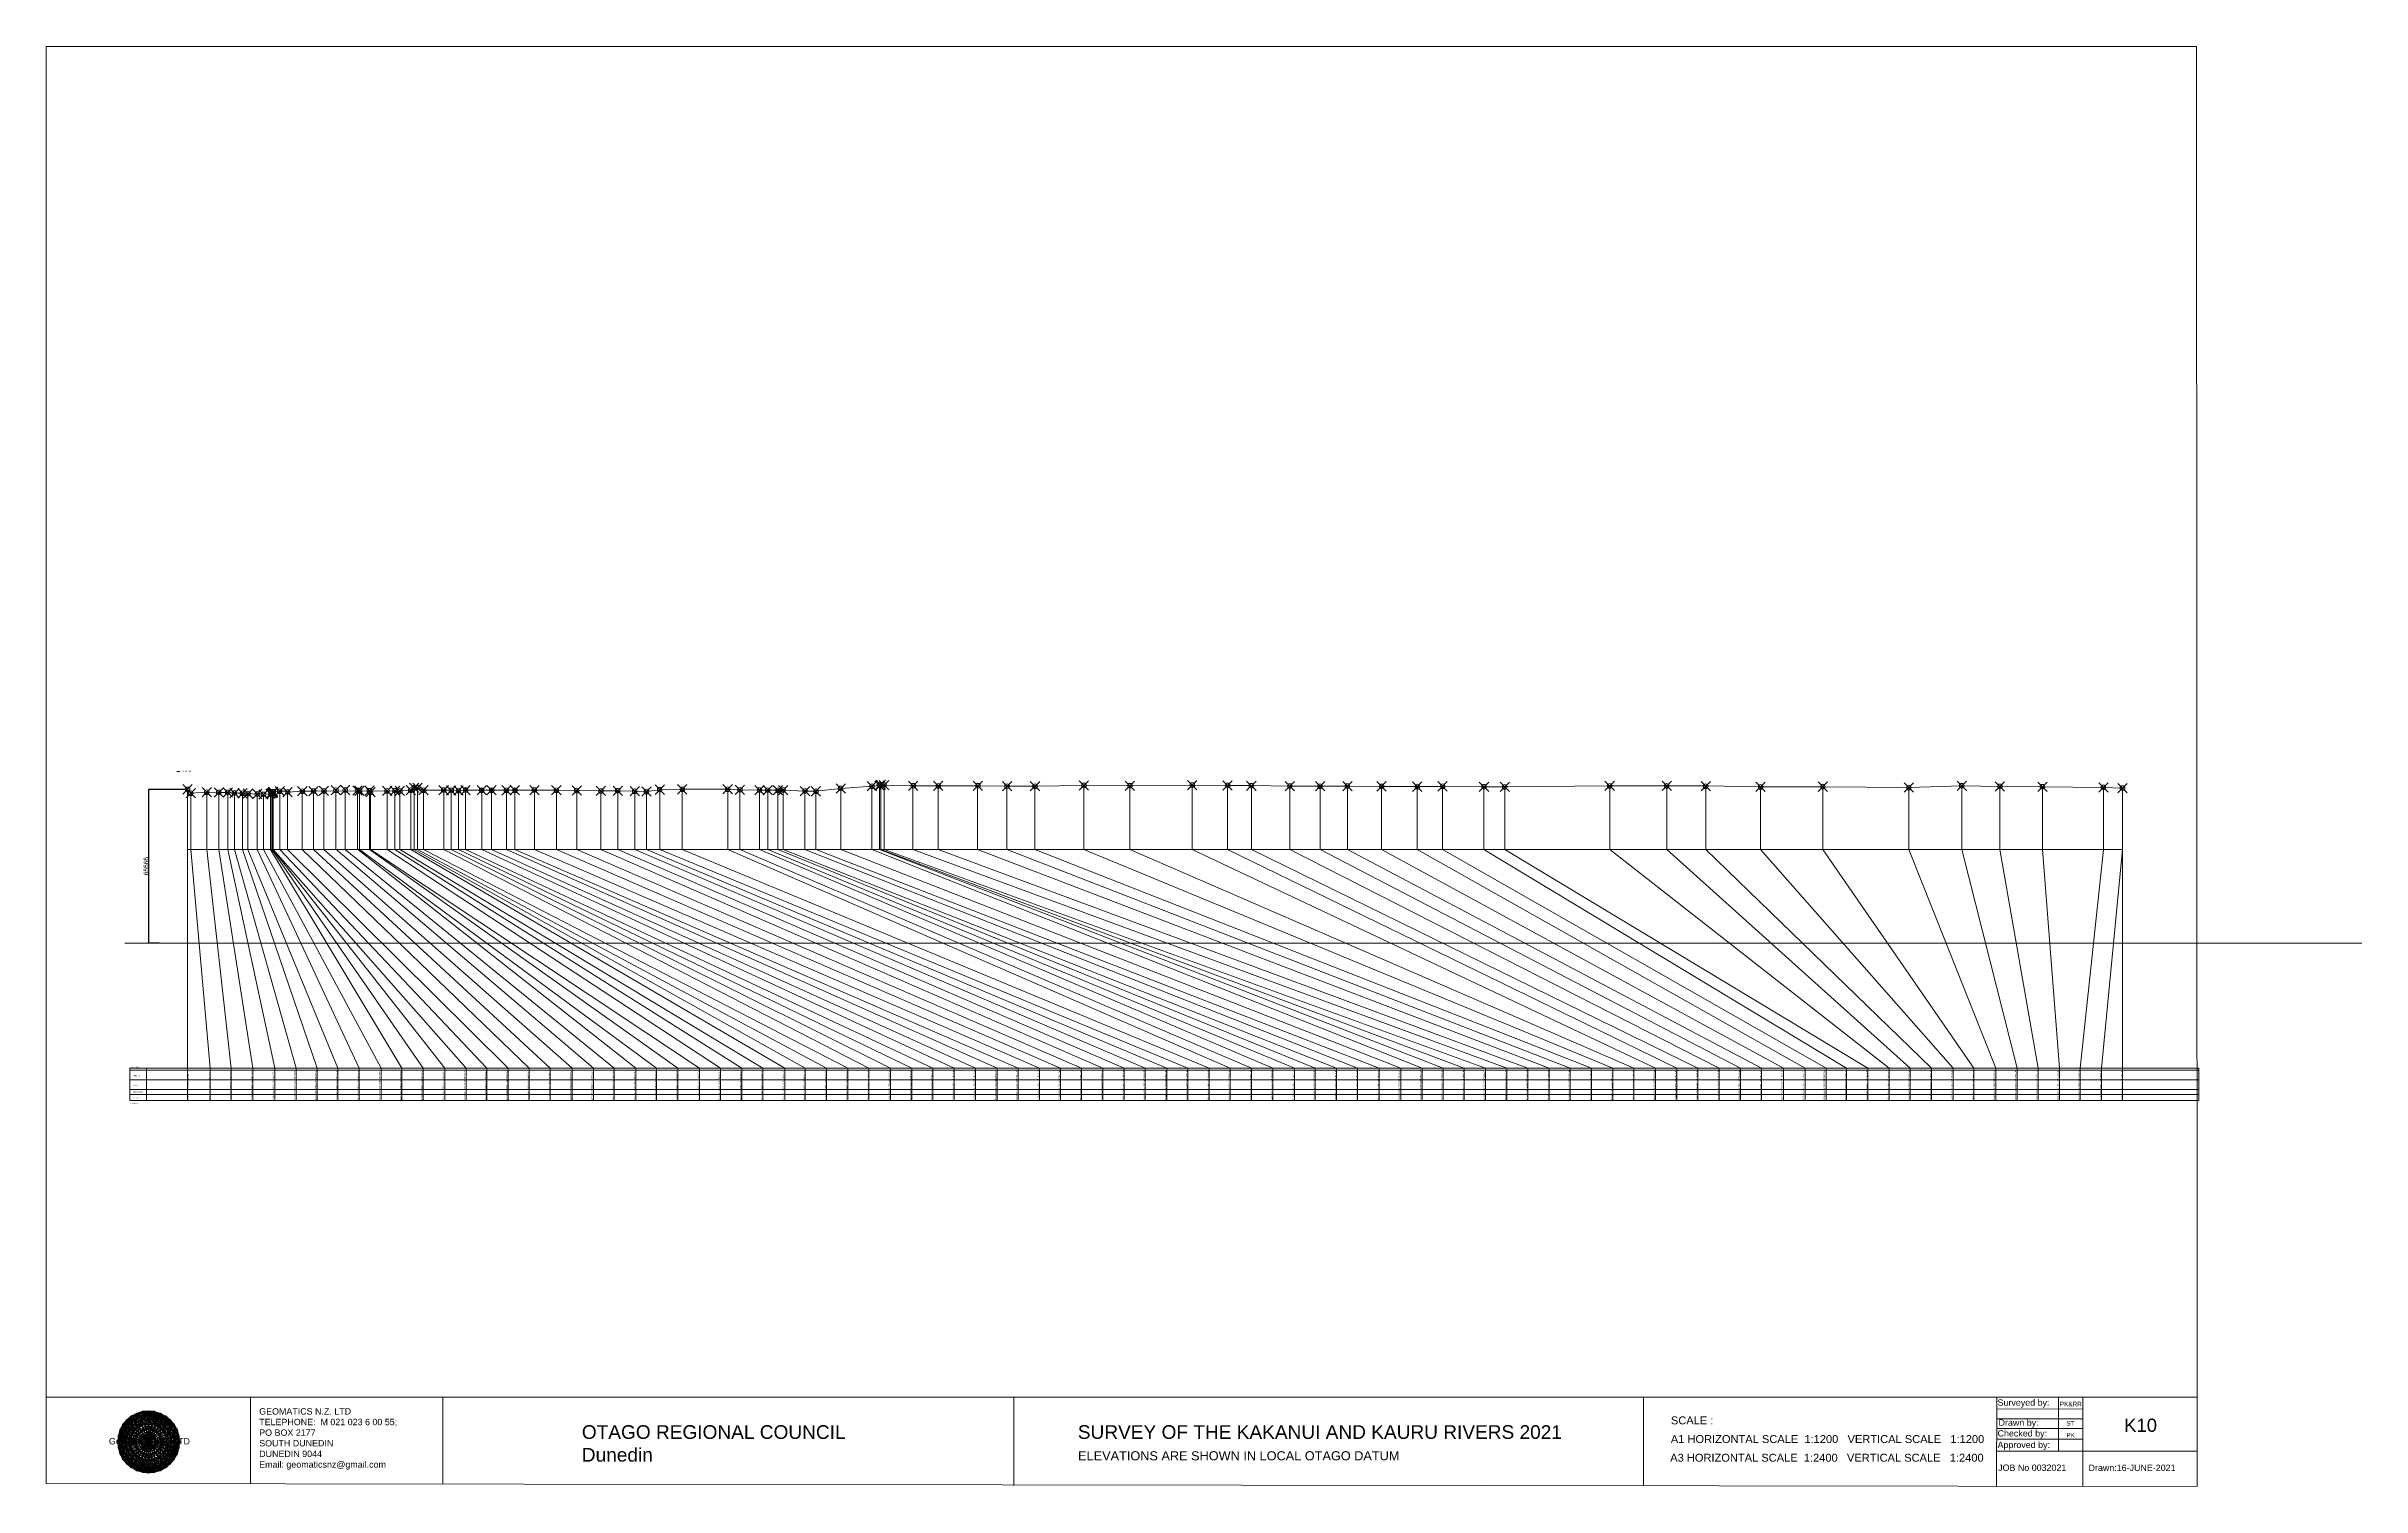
# Model space of a CAD drawing. Header units: millimetres. Extents: x -13548260 to 13046302109, y -19137686871 to 1424966580.
# Drawn here: x -5565575 to -4577358, y -231987 to 382619 of the extents above; entities that cross this region are included whole.
import ezdxf

# ---------------------------------------------------------------- set-up
doc = ezdxf.new("R2010")
doc.units = ezdxf.units.MM
doc.header["$PDMODE"] = 35
doc.header["$PDSIZE"] = 2000
doc.layers.get('0').update_dxf_attribs({"lineweight": 0})
doc.layers.get('Defpoints').update_dxf_attribs({"lineweight": 0})
doc.layers.add('geo', color=7, linetype='Continuous', lineweight=0)
doc.styles.get("Standard").update_dxf_attribs({"font": 'arial.ttf'})
doc.dimstyles.new('ISO-25', dxfattribs={"dimtxt": 2000, "dimasz": 2.5, "dimexe": 1.25, "dimexo": 0.625, "dimtad": 1, "dimtxsty": 'Standard', "dimcen": 2.5, "dimadec": 0, "dimazin": 0, "dimtfac": 1, "dimtmove": 0, "dimatfit": 3, "dimfxl": 1, "dimarcsym": 0})

# ---------------------------------------------------------------- blocks, each defined once
blk = doc.blocks.new('Geomatics_Circle_SPT')
at = {"layer": 'geo', "color": 2, "linetype": 'Continuous', "lineweight": 0}
for p, q in [((0, 25.2), (-25.2, 0)), ((-24.7, 4.9), (-4.9, 24.7)), ((-24.7, -4.9), (4.9, 24.7)), ((-9.7, 23.3), (-23.3, 9.6)), ((9.7, 23.3), (-23.3, -9.7)), ((-21, 14), (-14, 21)), ((-21, -14), (14, 21)), ((-14, 21), (21, -14)), ((23.3, -9.7), (-9.7, 23.3)), ((-4.9, 24.7), (24.7, -4.9)), ((25.2, 0), (0, 25.2)), ((4.9, 24.7), (24.7, 4.9)), ((23.3, 9.7), (9.7, 23.3)), ((14, 21), (21, 14)), ((4.9, -24.7), (-24.7, 4.9)), ((-24.7, 0), (0, -24.7)), ((-23.3, 9.7), (9.7, -23.3)), ((14, -21), (-21, 14)), ((0, 0), (-17.8, 17.8)), ((0, 0), (-17.8, -17.8)), ((21, 14), (-14, -21)), ((-9.7, -23.3), (23.3, 9.7)), ((24.7, 4.9), (-4.9, -24.7)), ((0, 0), (17.8, 17.8)), ((0, 0), (17.8, -17.8)), ((0, -24.8), (25.2, 0)), ((17.8, 18.1), (17.8, 18.1)), ((-4.9, -24.7), (-24.7, -4.9)), ((-23.3, -9.7), (-9.7, -23.3)), ((-14, -21), (-21, -14)), ((-17.8, -17.8), (-17.8, -17.8)), ((24.7, -4.9), (4.9, -24.7)), ((9.7, -23.3), (23.3, -9.7)), ((21, -14), (14, -21)), ((18.1, -17.8), (18.1, -17.8)), ((4.9, -24.7), (4.9, -24.7))]:
    blk.add_line(p, q, dxfattribs=at)
at = {"layer": 'geo', "color": 1, "linetype": 'Continuous', "lineweight": 0}
for p, q in [((-25.2, 0), (9.7, 23.3)), ((-25.2, 0), (-9.6, 23.3)), ((-4.9, 24.8), (-24.7, -4.9)), ((4.9, 24.7), (-24.7, 4.9)), ((14, 21), (-24.7, -4.9)), ((-14, 21), (-24.7, 4.9)), ((-23.3, 9.7), (0, 25.2)), ((-23.3, -9.6), (0, 25.2)), ((4.9, 24.8), (-21, -14)), ((-4.9, 24.7), (-21, 14)), ((14, 21), (-21, 14)), ((-14, 21), (-21, -14)), ((-17.8, 17.8), (9.7, 23.3)), ((-17.8, 17.8), (-9.6, 23.3)), ((-17.8, -17.8), (9.7, 23.3)), ((-17.8, -17.8), (-9.7, 23.3)), ((4.9, 24.7), (-14, 21)), ((-4.9, 24.7), (-14, -20.9)), ((0, 0), (-14, 21)), ((-14, 21), (-4.9, -24.7)), ((-14, 21), (-14, 21)), ((24.7, -4.9), (-14, 21)), ((21, 14), (-14, 21)), ((-9.8, 23.1), (-9.8, 23.1)), ((-9.7, 23.3), (0, 25.2)), ((-9.7, 23.3), (0, -25.2)), ((-9.7, -23.3), (0, 25.2)), ((-9.6, 23.3), (17.8, -17.8)), ((-9.6, 23.3), (25.2, 0)), ((-9.6, 23.3), (17.8, 17.8)), ((0, 0), (-4.9, 24.7)), ((-4.9, 24.7), (-4.9, 24.7)), ((21, -14), (-4.9, 24.7)), ((24.8, 4.9), (-4.9, 24.7)), ((14, 21), (-4.9, 24.7)), ((-0.2, 25.1), (-0.2, 25.1)), ((0, 25.2), (9.7, -23.3)), ((0, 25.2), (23.3, -9.7)), ((0, 25.2), (23.3, 9.7)), ((0, 25.2), (9.7, 23.3)), ((0, 0), (4.9, 24.7)), ((0, -25.2), (9.7, 23.3)), ((0, 0), (14, 21)), ((21, 14), (4.9, 24.8)), ((14, -21), (4.9, 24.7)), ((24.7, -4.9), (4.9, 24.7)), ((4.9, 24.7), (4.9, 24.7)), ((4.9, -24.7), (14, 21)), ((9.4, 23.3), (9.4, 23.3)), ((9.7, 23.3), (17.8, -17.8)), ((9.7, 23.3), (25.2, 0)), ((9.7, 23.3), (17.8, 17.9)), ((21, -14), (14, 21)), ((24.7, 4.9), (14, 21)), ((14, 21), (14, 21)), ((-25.2, 0), (23.3, 9.7)), ((-25.2, 0), (-23.3, 9.7)), ((-23.3, -9.7), (-25.2, 0)), ((-9.6, -23.3), (-25.2, 0)), ((9.7, -23.3), (-25.2, 0)), ((21, 14), (-24.7, 4.9)), ((-21, 14), (-24.7, -4.9)), ((0, 0), (-24.7, 4.9)), ((-24.7, 4.9), (-21, -14)), ((-24.7, 4.9), (-4.9, -24.7)), ((-24.7, 4.9), (14, -21)), ((-24.7, 4.9), (-24.7, 4.9)), ((0, 0), (-24.7, -4.9)), ((-23.3, -9.6), (17.8, 17.8)), ((-23.3, 9.7), (-17.8, 17.9)), ((-23.3, -9.6), (-17.8, 17.9)), ((-23.3, 9.7), (17.8, 17.8)), ((-17.8, -17.8), (-23.3, 9.7)), ((0, -25.2), (-23.3, 9.7)), ((-23.3, 9.7), (17.8, -17.8)), ((-23.3, 9.7), (25.2, 0)), ((-23.3, 9.4), (-23.3, 9.4)), ((-23.3, -9.7), (25.2, 0)), ((0, 0), (-21, 14)), ((-21, 14), (-14, -21)), ((-21, 14), (4.9, -24.7)), ((-21, 14), (-21, 14)), ((24.7, 4.9), (-21, 14)), ((0, 0), (-21, -14)), ((-17.9, 17.6), (-17.9, 17.6)), ((-9.7, -23.3), (-17.8, 17.8)), ((-17.8, 17.8), (9.7, -23.3)), ((-17.8, 17.8), (23.3, -9.6)), ((-17.8, 17.8), (23.3, 9.7)), ((-17.8, -17.8), (23.3, 9.7)), ((-14, -21), (24.7, 4.9)), ((0, 0), (-14, -21)), ((-9.6, -23.3), (17.8, 17.9)), ((25.2, 0), (-9.6, -23.3)), ((-4.9, -24.7), (21, 14)), ((0, 0), (-4.9, -24.7)), ((0, 0), (21, 14)), ((23.3, 9.7), (0, -25.2)), ((0, 0), (24.8, 4.9)), ((0, 0), (4.9, -24.7)), ((0, 0), (14, -21)), ((0, 0), (21, -14)), ((0, 0), (24.8, -4.9)), ((4.9, -24.7), (24.7, 4.9)), ((17.8, 17.8), (9.7, -23.3)), ((25.2, 0), (9.7, -23.3)), ((14, -21), (21, 14)), ((17.6, 17.9), (17.6, 17.9)), ((17.8, 17.8), (23.3, -9.7)), ((17.8, 17.8), (23.3, 9.7)), ((23.3, 9.7), (17.8, -17.8)), ((24.7, -4.9), (21, 14)), ((21, 14), (21, 14)), ((21, -14), (24.7, 4.9)), ((23.1, 9.8), (23.1, 9.8)), ((23.3, 9.7), (25.2, 0)), ((25.2, 0), (23.3, -9.6)), ((24.7, 4.9), (24.7, 4.9)), ((25.1, 0.2), (25.1, 0.2)), ((-25.2, 0), (23.3, -9.7)), ((-25.1, -0.2), (-25.1, -0.2)), ((-24.7, -4.9), (-24.7, -4.9)), ((-24.7, -4.9), (-14, -21)), ((-24.7, -4.9), (4.9, -24.7)), ((-24.7, -4.9), (21, -14)), ((-17.8, -17.8), (-23.3, -9.7)), ((0, -25.2), (-23.3, -9.6)), ((17.8, -17.8), (-23.3, -9.6)), ((-23.1, -9.8), (-23.1, -9.8)), ((-21, -14), (24.7, -4.9)), ((-21, -14), (-21, -14)), ((-21, -14), (-4.9, -24.7)), ((-21, -14), (14, -21)), ((23.3, -9.7), (-17.8, -17.8)), ((-9.6, -23.3), (-17.8, -17.8)), ((9.7, -23.3), (-17.8, -17.8)), ((-17.6, -17.9), (-17.6, -17.9)), ((-14, -21), (21, -14)), ((17.8, -17.8), (-9.7, -23.3)), ((-4.9, -24.7), (24.7, -4.9)), ((23.3, -9.6), (0, -25.2)), ((4.9, -24.7), (21, -14)), ((17.8, -17.8), (9.7, -23.3)), ((14, -21), (24.7, -4.9)), ((23.3, -9.6), (17.8, -17.8)), ((17.9, -17.6), (17.9, -17.6)), ((21, -14), (21, -14)), ((23.3, -9.4), (23.3, -9.4)), ((24.7, -4.9), (24.7, -4.9)), ((-14, -21), (-14, -21)), ((-14, -21), (4.9, -24.7)), ((0, -25.2), (-9.7, -23.3)), ((-9.4, -23.3), (-9.4, -23.3)), ((-4.9, -24.7), (14, -21)), ((-4.9, -24.7), (-4.9, -24.7)), ((9.7, -23.3), (0, -25.2)), ((0.2, -25.1), (0.2, -25.1)), ((4.9, -24.7), (4.9, -24.7)), ((9.8, -23.1), (9.8, -23.1)), ((14, -21), (14, -21))]:
    blk.add_line(p, q, dxfattribs=at)
at = {"layer": 'geo', "color": 114, "linetype": 'Continuous', "lineweight": 0}
for p, q in [((-24.7, 4.9), (14, 21)), ((9.7, 23.3), (-23.3, 9.7)), ((-20.9, 14), (4.9, 24.7)), ((0, 25.2), (-17.8, 17.8)), ((-14, 21), (-4.9, 24.7)), ((4.9, -24.7), (-14, 21)), ((0, 0), (-9.7, 23.3)), ((-4.9, 24.7), (14, -21)), ((17.8, -17.8), (0, 25.2)), ((0, 0), (9.7, 23.3)), ((4.9, 24.7), (21, -14)), ((23.3, -9.7), (9.7, 23.3)), ((14, 21), (24.7, -4.9)), ((17.9, 17.8), (-25.2, 0)), ((-24.7, -4.9), (21, 14)), ((-14, -21), (-24.7, 4.9)), ((0, 0), (-23.3, 9.7)), ((-23.3, 9.7), (-9.7, -23.3)), ((0, 0), (-23.3, -9.7)), ((-4.9, -24.7), (-21, 14)), ((24.8, 4.9), (-20.9, -14)), ((-17.8, 17.8), (0, -25.2)), ((0, 0), (-9.7, -23.3)), ((0, 0), (23.3, 9.7)), ((0, 0), (9.7, -23.3)), ((0, 0), (23.3, -9.7)), ((25.2, 0), (17.8, 17.8)), ((21, 14), (24.7, 4.9)), ((-25.2, 0), (-17.8, -17.8)), ((-21, -14), (-24.7, -4.9)), ((-17.8, -17.8), (25.2, 0)), ((24.8, -4.9), (-14, -21)), ((-9.6, -23.3), (23.3, -9.7)), ((21, -14), (-4.9, -24.8)), ((0, -25.2), (17.9, -17.8)), ((14, -21), (4.9, -24.8))]:
    blk.add_line(p, q, dxfattribs=at)
at = {"layer": 'geo', "color": 250, "linetype": 'Continuous', "lineweight": 0}
for p, q in [((-14, 21), (-14, 21)), ((14, 21), (-14, 21)), ((-14, 20.9), (-14, -21)), ((-9.7, 23.3), (9.7, 23.3)), ((-9.7, -23.3), (-9.7, 23.3)), ((-4.9, 24.7), (4.9, 24.7)), ((-4.9, 24.7), (-4.9, -24.7)), ((0, 0), (0, 25.2)), ((4.9, 24.7), (4.9, -24.7)), ((9.7, -23.3), (9.7, 23.3)), ((14, 21), (14, -21)), ((0, 0), (-25.2, 0)), ((24.7, 4.9), (-24.7, 4.9)), ((-24.7, 4.9), (-24.7, -4.9)), ((-23.3, 9.7), (23.3, 9.7)), ((-23.3, 9.7), (-23.3, 9.7)), ((-23.3, -9.7), (-23.3, 9.7)), ((21, 14), (-21, 14)), ((-21, 14), (-21, -14)), ((-17.8, 17.8), (17.8, 17.8)), ((-17.8, -17.8), (-17.8, 17.8)), ((0, 0), (0, -25.2)), ((0, 0), (25.2, 0)), ((17.8, -17.8), (17.8, 17.8)), ((21, 14), (21, 14)), ((21, -14), (21, 14)), ((23.3, 9.7), (23.3, -9.7)), ((24.7, 4.9), (24.7, 4.9)), ((24.7, -4.9), (24.7, 4.9)), ((-24.7, -4.9), (24.7, -4.9)), ((23.3, -9.7), (-23.3, -9.7)), ((-21, -14), (21, -14)), ((17.8, -17.8), (-17.8, -17.8)), ((-14, -21), (14, -21)), ((9.7, -23.3), (-9.7, -23.3)), ((-4.9, -24.7), (4.9, -24.7))]:
    blk.add_line(p, q, dxfattribs=at)
blk = doc.blocks.new('GeomaticsNZ TITLE BLOCK')
at = {"color": 7, "linetype": 'Continuous', "lineweight": 0}
for p, q in [((0, 94.9), (0, 1579.2)), ((0, 1579.2), (2363.4, 1579.2)), ((2363.4, 1579.2), (2364, 94.9)), ((2364, 94.9), (0, 94.9)), ((0, 94.9), (0, 0)), ((15.9, 94.9), (2364, 94.9)), ((224.3, 95.2), (224.3, -0.3)), ((2364, 94.9), (382.6, 94.9)), ((435.8, 95.2), (435.8, -0.7)), ((1063.4, 94.9), (1063.4, -2.4)), ((1755.4, 94.9), (1755.4, -2.6)), ((2143.9, 94.9), (2143.7, -3)), ((2143.9, 81.9), (2238.6, 81.7)), ((2211.5, 94.9), (2211.5, 36.1)), ((2238.6, 94.8), (2238.6, -3.2)), ((2364, -3.5), (2364, 94.9)), ((2143.6, 60.4), (2238.6, 60.4)), ((2143.9, 71), (2238.6, 71)), ((2143.8, 48.6), (2238.6, 48.6)), ((2143.8, 35.4), (2364, 35.3)), ((0, 0), (2364, -3.5))]:
    blk.add_line(p, q, dxfattribs=at)
at = {"color": 7, "linetype": 'Continuous', "lineweight": 0, "xscale": 1.36, "yscale": 1.36, "zscale": 1.36}
blk.add_blockref('Geomatics_Circle_SPT', (112.4, 45.7), dxfattribs=at)
at = {"color": 7, "linetype": 'Continuous', "lineweight": 0}
for s, p in [('PK&RR', (2213.2, 84.8)), ('ST', (2220.3, 63.6)), ('PK', (2220.4, 50.6))]:
    blk.add_text(s, height=5, dxfattribs=at).set_placement(p)
at = {"color": 7, "linetype": 'Continuous', "lineweight": 0, "attachment_point": 1}
for s, width, heights, insert, char_height in [('{\\C256;GEOMATICS N.Z. LTD                   \\PTELEPHONE:  M 021 023 6 00 55;\\PPO BOX 2177\\PSOUTH DUNEDIN\\PDUNEDIN 9044\\PEmail: geomaticsnz@gmail.com}', 3535.727, [94.7], (234, 82.7), 7), ('{\\C256;Surveyed by:}', 3535.727, [0], (2144.7, 92.4), 7), ('{\\C256;OTAGO REGIONAL COUNCIL\\PDunedin}', 3535.727, [0], (588.6, 64), 15), ('{\\C256;SURVEY OF THE KAKANUI AND KAURU RIVERS 2021}', 3535.727, [0], (1133.8, 64), 15), ('{\\C256;Checked by:}', 3535.727, [0], (2144.7, 58.6), 7), ('{\\C256;Drawn by:}', 3535.727, [0], (2145.8, 70.4), 7), ('{\\C256;Geomatics N.Z. LTD                   }', 125.079, [15.8], (68.8, 49.9), 7), ('{\\C256;ELEVATIONS ARE SHOWN IN LOCAL OTAGO DATUM}', 3535.727, [0], (1134.1, 35.4), 10), ('{\\C256;Approved by:}', 3535.727, [0], (2144.7, 45.9), 7), ('{\\C256;JOB No 0032021}', 3535.727, [0], (2145.3, 20.8), 7), ('{\\C256;Drawn:16-JUNE-2021}', 3535.727, [0], (2244.7, 20.7), 7)]:
    blk.add_mtext_dynamic_manual_height_columns(s, width=width, gutter_width=159, heights=heights, dxfattribs=dict(at, insert=insert, char_height=char_height))
blk = doc.blocks.new('*D8')
at = {"color": 0, "lineweight": -2, "transparency": 16777216}
for p, q in [((-5505268, 65566), (-5521975, 65566)), ((-5521974, 65564), (-5521974, 2)), ((-5517463, 0), (-5521975, 0))]:
    blk.add_line(p, q, dxfattribs=at)
at = {"color": 0, "transparency": 16777216}
for points in [[(-5521974, 65564), (-5521973, 65564), (-5521974, 65566)], [(-5521974, 2), (-5521973, 2), (-5521974, 0)]]:
    blk.add_solid(points, dxfattribs=at)
at = {"layer": 'Defpoints', "color": 0, "transparency": 16777216}
for p in [(-5505268, 65566), (-5521974, 0), (-5517462, 0)]:
    blk.add_point(p, dxfattribs=at)
at = {"color": 0, "transparency": 16777216, "insert": (-5522996, 32783), "char_height": 2000, "attachment_point": 5, "rotation": 90}
blk.add_mtext('65566', dxfattribs=at)

msp = doc.modelspace()

# ---------------------------------------------------------------- linework, layer by layer
at = {"color": 1, "linetype": 'Continuous', "lineweight": 0}
msp.add_line((-5509911.521, 73117.849), (-5508619.555, 73117.849), dxfattribs=at)
at = {"color": 7, "linetype": 'Continuous', "lineweight": 0}
for p, q in [((-5505267.75, 65566), (-5505267.75, 39908.977)), ((-5503917.839, 63906), (-5503917.839, 39908.977)), ((-5497070.099, 64357), (-5497070.099, 39908.977)), ((-5491966.325, 64247), (-5491966.325, 39908.977)), ((-5488131.238, 64237), (-5488131.238, 39908.977)), ((-5485270.436, 63987), (-5485270.436, 39908.977)), ((-5481861.375, 63867), (-5481861.375, 39908.977)), ((-5479494.675, 63747), (-5479494.675, 39908.977)), ((-5475535.351, 63578), (-5475535.351, 39908.977)), ((-5472908.692, 63428), (-5472908.692, 39908.977)), ((-5469831.947, 63608), (-5469831.947, 39908.977)), ((-5469308.747, 63878), (-5469308.747, 39908.977)), ((-5468961.174, 64048), (-5468961.174, 39908.977)), ((-5468744.127, 64538), (-5468744.127, 39908.977)), ((-5465961.583, 64778), (-5465961.583, 39908.977)), ((-5462580.684, 64418), (-5462580.684, 39908.977)), ((-5456306.588, 64768), (-5456306.588, 39908.977)), ((-5451478.129, 64829), (-5451478.129, 39908.977)), ((-5447099.404, 64889), (-5447099.404, 39908.977)), ((-5441997.245, 65159), (-5441997.245, 40067.977)), ((-5437959.623, 65289), (-5437959.623, 39908.977)), ((-5432759.635, 65100), (-5432759.635, 40008.977)), ((-5431897.288, 64930), (-5431897.288, 39908.977)), ((-5427687.892, 65000), (-5427687.892, 39908.977)), ((-5427223.14, 64360), (-5427223.14, 39908.977)), ((-5420105.091, 64890), (-5420105.091, 39908.977)), ((-5416758.959, 64950), (-5416758.959, 39908.977)), ((-5414635.954, 64910), (-5414635.954, 39908.977)), ((-5410055.497, 65181), (-5410055.497, 39908.977)), ((-5408592.258, 66261), (-5408592.258, 39908.977)), ((-5407127.083, 66251), (-5407127.083, 39908.977)), ((-5404566.976, 65211), (-5404566.976, 39908.977)), ((-5395980.299, 65251), (-5395980.299, 39908.977)), ((-5392758.144, 65251), (-5392758.144, 39908.977)), ((-5389649.653, 65041), (-5389649.653, 39908.977)), ((-5386650.583, 65922.642), (-5386650.583, 39908.977)), ((-5379741.134, 65922.642), (-5379741.134, 39908.977)), ((-5375542.672, 65922.642), (-5375542.672, 39908.977)), ((-5369193.562, 65152), (-5369193.562, 39908.977)), ((-5365587.341, 66138.379), (-5365587.341, 39908.977)), ((-5357246.494, 65263), (-5357246.494, 39908.977)), ((-5347893.832, 65183), (-5347893.832, 39908.977)), ((-5339166.265, 65044), (-5339166.265, 39908.977)), ((-5328884.83, 64884), (-5328884.83, 39908.977)), ((-5321697.335, 64975), (-5321697.335, 39908.977)), ((-5314406.643, 64745), (-5314406.643, 39908.977)), ((-5309421.563, 64605), (-5309421.563, 39908.977)), ((-5303765.244, 65425), (-5303765.244, 39908.977)), ((-5294136.482, 65576), (-5294136.482, 39908.977)), ((-5274760.832, 65607), (-5274760.832, 39908.977)), ((-5269553.874, 65357), (-5269553.874, 39908.977)), ((-5261178.117, 65277), (-5261178.117, 39908.977)), ((-5257684.189, 65217), (-5257684.189, 39908.977)), ((-5253332.203, 65208), (-5253332.203, 39908.977)), ((-5251087.734, 65258), (-5251087.734, 39908.977)), ((-5241769.058, 64838), (-5241769.058, 39908.977)), ((-5237103.35, 64728), (-5237103.35, 39908.977)), ((-5226516.175, 65989), (-5226516.175, 39908.977)), ((-5213186.331, 66909), (-5213186.331, 39908.977)), ((-5210011.964, 67229), (-5210011.964, 39908.977)), ((-5209344.5, 67519), (-5209344.5, 39908.977)), ((-5208041.181, 67379), (-5208041.181, 39908.977)), ((-5195667.316, 67072.215), (-5195667.316, 39908.977)), ((-5184960.692, 67020.542), (-5184960.692, 39908.977)), ((-5168079.774, 67121.542), (-5168079.774, 39908.977)), ((-5155594.658, 66922.542), (-5155594.658, 39908.977)), ((-5143689.161, 66922.542), (-5143689.161, 39908.977)), ((-5122731.865, 67223), (-5122731.865, 39908.977)), ((-5076488.186, 67365), (-5076488.186, 39908.977)), ((-5061390.779, 67236), (-5061390.779, 39908.977)), ((-5051259.551, 67236), (-5051259.551, 39908.977)), ((-5034830.89, 66947), (-5034830.89, 39908.977)), ((-5021926.888, 66947), (-5021926.888, 39908.977)), ((-5010235.666, 66958), (-5010235.666, 39908.977)), ((-4995662.526, 66849), (-4995662.526, 39908.977)), ((-4980470.199, 66849), (-4980470.199, 39908.977)), ((-4969628.902, 66860), (-4969628.902, 39908.977)), ((-4951965.096, 66681), (-4951965.096, 39908.977)), ((-4943120.765, 66681), (-4943120.765, 39908.977)), ((-4898321.874, 67063), (-4898321.874, 39908.977)), ((-4873973.507, 67054), (-4873973.507, 39908.977)), ((-4857330.471, 67054), (-4857330.471, 39908.977)), ((-4833919.741, 66596), (-4833919.741, 39908.977)), ((-4807348.619, 66707), (-4807348.619, 39908.977)), ((-4770641.406, 66309), (-4770641.406, 39908.977)), ((-4748080.062, 67090), (-4748080.062, 39908.977)), ((-4731772.027, 66840), (-4731772.027, 39908.977)), ((-4713641.03, 66701), (-4713641.03, 39908.977)), ((-4687597.587, 66402), (-4687597.587, 39908.977)), ((-4679483.62, 66123), (-4679483.62, 39908.977)), ((-4679394.327, 66103), (-4679394.327, 39908.977)), ((-4679394.327, 66103), (-4679394.327, 39908.977)), ((-5505267.75, 39908.977), (-4679394.327, 39908.977)), ((-5505267.75, 39908.977), (-5505267.75, -67138.097)), ((-5495602.571, -53386.402), (-5503917.839, 39908.977)), ((-5497070.099, 39908.977), (-5486607.39, -53386.402)), ((-5491966.325, 39908.977), (-5477470.527, -53386.402)), ((-5488131.238, 39908.977), (-5467995.163, -53386.402)), ((-5485270.436, 39908.977), (-5458942.808, -53386.402)), ((-5481861.375, 39908.977), (-5450035.677, -53386.402)), ((-5479494.675, 39908.977), (-5441136.114, -53386.402)), ((-5475535.351, 39908.977), (-5432084.033, -53386.402)), ((-5472908.692, 39908.977), (-5422623.347, -53386.402)), ((-5413846.133, -53386.402), (-5469831.947, 39908.977)), ((-5469308.747, 39908.977), (-5404796.374, -53386.402)), ((-5395432.935, -53386.402), (-5468961.174, 39908.977)), ((-5468744.127, 39908.977), (-5386421.324, -53386.402)), ((-5377587.771, -53386.402), (-5465961.583, 39908.977)), ((-5462580.684, 39908.977), (-5368443.483, -53386.402)), ((-5359425.325, -53386.402), (-5456306.588, 39908.977)), ((-5456306.588, 39908.977), (-5451478.129, 39908.977)), ((-5451478.129, 39908.977), (-5350469.752, -53386.402)), ((-5447099.404, 39908.977), (-5341199.403, -53386.402)), ((-5441997.245, 40067.977), (-5332063.642, -53386.402)), ((-5437959.623, 39908.977), (-5323177.654, -53386.402)), ((-5314018.655, -53386.402), (-5432759.635, 40008.977)), ((-5305195.478, -53386.402), (-5431897.288, 39908.977)), ((-5427223.14, 39908.977), (-5286850.591, -53386.402)), ((-5277760.334, -53386.402), (-5420105.091, 39908.977)), ((-5416758.959, 39908.977), (-5268670.07, -53386.402)), ((-5414635.954, 39908.977), (-5259774.254, -53386.402)), ((-5250343.717, -53386.402), (-5410055.497, 39908.977)), ((-5410055.497, 39908.977), (-5408592.258, 39908.977)), ((-5408592.258, 39908.977), (-5241690.953, -53386.402)), ((-5232594.779, -53386.402), (-5407127.083, 39908.977)), ((-5404566.976, 39908.977), (-5223469.634, -53386.402)), ((-5214469.297, -53386.402), (-5395980.299, 39908.977)), ((-5205304.907, -53386.402), (-5392758.144, 39908.977)), ((-5196225.082, -53386.402), (-5389649.653, 39908.977)), ((-5187201.328, -53386.402), (-5386650.583, 39908.977)), ((-5178058.307, -53386.402), (-5379741.134, 39908.977)), ((-5168995.336, -53386.402), (-5375542.672, 39908.977)), ((-5159810.305, -53386.402), (-5369193.562, 39908.977)), ((-5150808.357, -53386.402), (-5365587.341, 39908.977)), ((-5141684.356, -53386.402), (-5357246.494, 39908.977)), ((-5132763.637, -53386.402), (-5347893.832, 39908.977)), ((-5123691.927, -53386.402), (-5339166.265, 39908.977)), ((-5114647.339, -53386.402), (-5328884.83, 39908.977)), ((-5105539.227, -53386.402), (-5321697.335, 39908.977)), ((-5096551.95, -53386.402), (-5314406.643, 39908.977)), ((-5309421.563, 39908.977), (-5087376.815, -53386.402)), ((-5078352.123, -53386.402), (-5303765.244, 39908.977)), ((-5294136.482, 39908.977), (-5069321.205, -53386.402)), ((-5274760.832, 39908.977), (-5060234.345, -53386.402)), ((-5269553.874, 39908.977), (-5051124.651, -53386.402)), ((-5261178.117, 39908.977), (-5042076.303, -53386.402)), ((-5032843.918, -53386.402), (-5257684.189, 39908.977)), ((-5253332.203, 39908.977), (-5023963.128, -53386.402)), ((-5014972.427, -53386.402), (-5251087.734, 39908.977)), ((-5241769.058, 39908.977), (-5005938.598, -53386.402)), ((-4996750.861, -53386.402), (-5237103.35, 39908.977)), ((-5226516.175, 39908.977), (-4987421.509, -53386.402)), ((-4978372.99, -53386.402), (-5213186.331, 39908.977)), ((-5210011.964, 39908.977), (-4969422.827, -53386.402)), ((-4960357.521, -53386.402), (-5209344.5, 39908.977)), ((-5195667.316, 39908.977), (-5208041.181, 39908.977)), ((-5208041.181, 39908.977), (-4951372.353, -53386.402)), ((-4942202.567, -53386.402), (-5195667.316, 39908.977)), ((-5184960.692, 39908.977), (-4933292.587, -53386.402)), ((-4924206.351, -53386.402), (-5168079.774, 39908.977)), ((-5155594.658, 39908.977), (-4915120.114, -53386.402)), ((-5143689.161, 39908.977), (-4906033.878, -53386.402)), ((-4897008.781, -53386.402), (-5122731.865, 39908.977)), ((-5103100.451, 39908.977), (-4887947.53, -53386.402)), ((-5076488.186, 39908.977), (-4878804.324, -53386.402)), ((-4869672.625, -53386.402), (-5061390.779, 39908.977)), ((-5051259.551, 39908.977), (-4860633.475, -53386.402)), ((-5034830.89, 39908.977), (-4851594.324, -53386.402)), ((-5021926.888, 39908.977), (-4842529.203, -53386.402)), ((-5010235.666, 39908.977), (-4833591.533, -53386.402)), ((-4995662.526, 39908.977), (-4824181.768, -53386.402)), ((-4980470.199, 39908.977), (-4814944.247, -53386.402)), ((-4969628.902, 39908.977), (-4805953.723, -53386.402)), ((-4951965.096, 39908.977), (-4797173.701, -53386.402)), ((-4943120.765, 39908.977), (-4788209.841, -53386.402)), ((-4898321.874, 39908.977), (-4779040.863, -53386.402)), ((-4873973.507, 39908.977), (-4770059.695, -53386.402)), ((-4857330.471, 39908.977), (-4760923.681, -53386.402)), ((-4833919.741, 39908.977), (-4751756.696, -53386.402)), ((-4807348.619, 39908.977), (-4742837.47, -53386.402)), ((-4770641.406, 39908.977), (-4733489.373, -53386.402)), ((-4748080.062, 39908.977), (-4724472.803, -53386.402)), ((-4731772.027, 39908.977), (-4715412.586, -53386.402)), ((-4713641.03, 39908.977), (-4706369.244, -53386.402)), ((-4679483.62, 39908.977), (-4688471.33, -53386.402)), ((-4679394.327, 39908.977), (-4679394.327, -67138.097)), ((-5529882.079, -53386.402), (-5529882.079, -67138.097)), ((-5529882.079, -53386.402), (-4646852.546, -53386.402)), ((-5529882.079, -54309.85), (-4646852.546, -54309.85)), ((-5529882.079, -58412.532), (-4646852.546, -58412.532)), ((-5522868.93, -53386.402), (-5522868.93, -67138.097)), ((-5495602.571, -67138.097), (-5495602.571, -53386.402)), ((-5486607.39, -67138.097), (-5486607.39, -53386.402)), ((-5477470.527, -67138.097), (-5477470.527, -53386.402)), ((-5467995.163, -67138.097), (-5467995.163, -53386.402)), ((-5458942.808, -67138.097), (-5458942.808, -53386.402)), ((-5450035.677, -67138.097), (-5450035.677, -53386.402)), ((-5441136.114, -67138.097), (-5441136.114, -53386.402)), ((-5432084.033, -67138.097), (-5432084.033, -53386.402)), ((-5422623.347, -67138.097), (-5422623.347, -53386.402)), ((-5413846.133, -67138.097), (-5413846.133, -53386.402)), ((-5404796.374, -67138.097), (-5404796.374, -53386.402)), ((-5395432.935, -67138.097), (-5395432.935, -53386.402)), ((-5386421.324, -67138.097), (-5386421.324, -53386.402)), ((-5377587.771, -67138.097), (-5377587.771, -53386.402)), ((-5368443.483, -67138.097), (-5368443.483, -53386.402)), ((-5359425.325, -67138.097), (-5359425.325, -53386.402)), ((-5350469.752, -67138.097), (-5350469.752, -53386.402)), ((-5341199.403, -67138.097), (-5341199.403, -53386.402)), ((-5332063.642, -67138.097), (-5332063.642, -53386.402)), ((-5323177.654, -67138.097), (-5323177.654, -53386.402)), ((-5314018.655, -67138.097), (-5314018.655, -53386.402)), ((-5305195.478, -67138.097), (-5305195.478, -53386.402)), ((-5286850.591, -67138.097), (-5286850.591, -53386.402)), ((-5277760.334, -67138.097), (-5277760.334, -53386.402)), ((-5268670.07, -67138.097), (-5268670.07, -53386.402)), ((-5259774.254, -67138.097), (-5259774.254, -53386.402)), ((-5250343.717, -67138.097), (-5250343.717, -53386.402)), ((-5241690.953, -67138.097), (-5241690.953, -53386.402)), ((-5232594.779, -67138.097), (-5232594.779, -53386.402)), ((-5223469.634, -67138.097), (-5223469.634, -53386.402)), ((-5214469.297, -67138.097), (-5214469.297, -53386.402)), ((-5205304.907, -67138.097), (-5205304.907, -53386.402)), ((-5196225.082, -67138.097), (-5196225.082, -53386.402)), ((-5187201.328, -67138.097), (-5187201.328, -53386.402)), ((-5178058.307, -67138.097), (-5178058.307, -53386.402)), ((-5168995.336, -67138.097), (-5168995.336, -53386.402)), ((-5159810.305, -67138.097), (-5159810.305, -53386.402)), ((-5150808.357, -67138.097), (-5150808.357, -53386.402)), ((-5141684.356, -67138.097), (-5141684.356, -53386.402)), ((-5132763.637, -67138.097), (-5132763.637, -53386.402)), ((-5123691.927, -67138.097), (-5123691.927, -53386.402)), ((-5114647.339, -67138.097), (-5114647.339, -53386.402)), ((-5105539.227, -67138.097), (-5105539.227, -53386.402)), ((-5096551.95, -67138.097), (-5096551.95, -53386.402)), ((-5087376.815, -67138.097), (-5087376.815, -53386.402)), ((-5078352.123, -67138.097), (-5078352.123, -53386.402)), ((-5069321.205, -67138.097), (-5069321.205, -53386.402)), ((-5060234.345, -67138.097), (-5060234.345, -53386.402)), ((-5051124.651, -67138.097), (-5051124.651, -53386.402)), ((-5042076.303, -67138.097), (-5042076.303, -53386.402)), ((-5032843.918, -67138.097), (-5032843.918, -53386.402)), ((-5023963.128, -67138.097), (-5023963.128, -53386.402)), ((-5014972.427, -67138.097), (-5014972.427, -53386.402)), ((-5005938.598, -67138.097), (-5005938.598, -53386.402)), ((-4996750.861, -67138.097), (-4996750.861, -53386.402)), ((-4987421.509, -67138.097), (-4987421.509, -53386.402)), ((-4978372.99, -67138.097), (-4978372.99, -53386.402)), ((-4969422.827, -67138.097), (-4969422.827, -53386.402)), ((-4960357.521, -67138.097), (-4960357.521, -53386.402)), ((-4951372.353, -67138.097), (-4951372.353, -53386.402)), ((-4942202.567, -67138.097), (-4942202.567, -53386.402)), ((-4933292.587, -67138.097), (-4933292.587, -53386.402)), ((-4924206.351, -67138.097), (-4924206.351, -53386.402)), ((-4915120.114, -67138.097), (-4915120.114, -53386.402)), ((-4906033.878, -67138.097), (-4906033.878, -53386.402)), ((-4897008.781, -67138.097), (-4897008.781, -53386.402)), ((-4887947.53, -67138.097), (-4887947.53, -53386.402)), ((-4878804.324, -67138.097), (-4878804.324, -53386.402)), ((-4869672.625, -67138.097), (-4869672.625, -53386.402)), ((-4860633.475, -67138.097), (-4860633.475, -53386.402)), ((-4851594.324, -67138.097), (-4851594.324, -53386.402)), ((-4842529.203, -67138.097), (-4842529.203, -53386.402)), ((-4833591.533, -67138.097), (-4833591.533, -53386.402)), ((-4824181.768, -67138.097), (-4824181.768, -53386.402)), ((-4814944.247, -67138.097), (-4814944.247, -53386.402)), ((-4805953.723, -67138.097), (-4805953.723, -53386.402)), ((-4797173.701, -67138.097), (-4797173.701, -53386.402)), ((-4788209.841, -67138.097), (-4788209.841, -53386.402)), ((-4779040.863, -67138.097), (-4779040.863, -53386.402)), ((-4770059.695, -67138.097), (-4770059.695, -53386.402)), ((-4760923.681, -67138.097), (-4760923.681, -53386.402)), ((-4751756.696, -67138.097), (-4751756.696, -53386.402)), ((-4742837.47, -67138.097), (-4742837.47, -53386.402)), ((-4733489.373, -67138.097), (-4733489.373, -53386.402)), ((-4724472.803, -67138.097), (-4724472.803, -53386.402)), ((-4715412.586, -67138.097), (-4715412.586, -53386.402)), ((-4706369.244, -67138.097), (-4706369.244, -53386.402)), ((-4688471.33, -67138.097), (-4688471.33, -53386.402)), ((-4646852.546, -53386.402), (-4646852.546, -67138.097)), ((-5529882.079, -62479.731), (-4646852.546, -62479.731)), ((-5529882.079, -64627.173), (-4646852.546, -64627.173)), ((-5529882.079, -67138.097), (-4646852.546, -67138.097))]:
    msp.add_line(p, q, dxfattribs=at)
msp.add_line((-5532056.82, 0), (-4577358.294, 0))
at = {"color": 1, "linetype": 'Continuous', "lineweight": 0}
for points in [[(-5505267.75, 65566), (-5503917.839, 63906), (-5497070.099, 64357), (-5491966.325, 64247), (-5488131.238, 64237), (-5485270.436, 63987), (-5481861.375, 63867), (-5479494.675, 63747), (-5475535.351, 63578), (-5469831.947, 63608), (-5469308.747, 63878), (-5468961.174, 64048), (-5468744.127, 64538), (-5465961.583, 64778), (-5462943.121, 64778)], [(-5462943.121, 64778), (-5462580.684, 64418)], [(-5462580.684, 64418), (-5456306.588, 64768), (-5451478.129, 64829), (-5414635.954, 64910), (-5410055.497, 65181), (-5408592.258, 66261), (-5407127.083, 66251), (-5404566.976, 65211), (-5395980.299, 65251), (-5392758.144, 65251), (-5389649.653, 65041), (-5386650.583, 65222), (-5379744.307, 65192), (-5375539.292, 65212), (-5369193.562, 65152), (-5365587.341, 65203), (-5347893.832, 65183), (-5339166.265, 65044), (-5328884.83, 64884), (-5321697.335, 64884), (-5321697.335, 64975), (-5314406.643, 64745), (-5309421.563, 64605), (-5303765.244, 65425), (-5294136.482, 65576), (-5274760.832, 65607), (-5269553.874, 65357), (-5261178.117, 65277), (-5257684.189, 65217), (-5253332.203, 65217), (-5251087.734, 65258), (-5241769.058, 64838), (-5237103.35, 64728), (-5226516.175, 65989), (-5213186.331, 66909), (-5210011.964, 67229), (-5209344.5, 67519), (-5208041.181, 67379), (-5195577.98, 67070), (-5184871.356, 67020), (-5167990.437, 67121), (-5155505.322, 66922), (-5143599.824, 66922), (-5122731.865, 67223), (-5103100.451, 67104), (-5076488.186, 67365), (-5061390.779, 67236), (-5051259.551, 67236), (-5034830.89, 66947), (-5021926.888, 66947), (-5010235.666, 66958), (-4995662.526, 66849), (-4980470.199, 66719), (-4969628.902, 66719), (-4951965.096, 66681), (-4943120.765, 66681), (-4898321.874, 67063), (-4873973.507, 67054), (-4857330.471, 67054), (-4833919.741, 66596), (-4807348.619, 66707), (-4770641.406, 66309), (-4748080.062, 67090), (-4731772.027, 66840), (-4713641.03, 66701), (-4687597.587, 66402), (-4679483.62, 66123), (-4679394.327, 66103)]]:
    msp.add_lwpolyline(points, dxfattribs=at)
at = {"color": 7, "linetype": 'Continuous', "lineweight": 0}
for points in [[(-5296034.923, -67138.097), (-5296034.923, -53386.402), (-5427687.892, 39908.977), (-5427687.892, 65000)], [(-5103100.451, 67104), (-5103100.451, 39908.977)], [(-4687597.587, 39908.977), (-4697445.167, -53386.402), (-4697445.167, -67138.097)]]:
    msp.add_lwpolyline(points, dxfattribs=at)
for p in [(-5210011.964, 67229), (-5209344.5, 67519), (-5208041.181, 67379), (-5122731.865, 67223), (-5076488.186, 67365), (-5061390.779, 67236), (-5505267.75, 65566), (-5503917.839, 63906), (-5497070.099, 64357), (-5491966.325, 64247), (-5488131.238, 64237), (-5485270.436, 63987), (-5481861.375, 63867), (-5479494.675, 63747), (-5475535.351, 63578), (-5472908.692, 63428), (-5469831.947, 63608), (-5469308.747, 63878), (-5468961.174, 64048), (-5468744.127, 64538), (-5465961.583, 64778), (-5462580.684, 64418), (-5456306.588, 64768), (-5451478.129, 64829), (-5447099.404, 64889), (-5441997.245, 65159), (-5437959.623, 65289), (-5432759.635, 65100), (-5431897.288, 64930), (-5427687.892, 65000), (-5427223.14, 64360), (-5420105.091, 64890), (-5416758.959, 64950), (-5414635.954, 64910), (-5410055.497, 65181), (-5408592.258, 66261), (-5407127.083, 66251), (-5404566.976, 65211), (-5395980.299, 65251), (-5392758.144, 65121), (-5389649.653, 65041), (-5386650.583, 65222), (-5379744.307, 65192), (-5375539.292, 65212), (-5369193.562, 65152), (-5365587.341, 65203), (-5357246.494, 65263), (-5347893.832, 65183), (-5339166.265, 65044), (-5328884.83, 64884), (-5321697.335, 64975), (-5314406.643, 64745), (-5309421.563, 64605), (-5303765.244, 65425), (-5294136.482, 65576), (-5274760.832, 65607), (-5269553.874, 65357), (-5261178.117, 65277), (-5257684.189, 65217), (-5253332.203, 65208), (-5251087.734, 65258), (-5241769.058, 64838), (-5237103.35, 64728), (-5226516.175, 65989), (-5213186.331, 66909), (-5195577.98, 67070), (-5184871.356, 67020), (-5167990.437, 67121), (-5155505.322, 66922), (-5143599.824, 66882), (-5103100.451, 67104), (-5051259.551, 67096), (-5034830.89, 66947), (-5021926.888, 66918), (-5010235.666, 66958), (-4995662.526, 66849), (-4980470.199, 66719), (-4969628.902, 66860), (-4951965.096, 66681), (-4943120.765, 66631), (-4898321.874, 67063), (-4873973.507, 67054), (-4857330.471, 66915), (-4833919.741, 66596), (-4807348.619, 66707), (-4770641.406, 66309), (-4748080.062, 67090), (-4731772.027, 66840), (-4713641.03, 66701), (-4687597.587, 66402), (-4679483.62, 66123), (-4679394.327, 66103)]:
    msp.add_point(p, dxfattribs=at)

# ---------------------------------------------------------------- block references
at = {"color": 7, "linetype": 'Continuous', "lineweight": 0, "xscale": 388.3084007852599, "yscale": 388.3084007852599, "zscale": 388.3084007852599}
msp.add_blockref('GeomaticsNZ TITLE BLOCK', (-5565575.231, -230610.772), dxfattribs=at)

# ---------------------------------------------------------------- texts
at = {"color": 7, "linetype": 'Continuous', "lineweight": 0}
for s, height, p in [('Ground Level', 500, (-5508016.38, 73095.646)), ('DATUM 45.00', 500, (-5529952.826, -53239.636)), ('Northing', 500, (-5528355.821, -56825.746)), ('Section K10', 500, (-5529952.837, -68588.72)), ('Ground Level', 500, (-5528410.548, -63852.881)), ('Chainage', 500, (-5528408.161, -66309.3)), ('Easting', 500, (-5528428.625, -60904.812)), ('SCALE :  ', 3385.1406, (-4872191.286, -205389.252)), ('K10', 5641.901, (-4678739.183, -208590.292)), ('A1 HORIZONTAL SCALE  1:1200   VERTICAL SCALE   1:1200 ', 3385.1406, (-4872225.916, -213355.762)), ('A3 HORIZONTAL SCALE  1:2400   VERTICAL SCALE   1:2400 ', 3385.1406, (-4872479.984, -221322.272))]:
    msp.add_text(s, height=height, dxfattribs=at).set_placement(p)
for s, p in [('97.30   65.57  1425253.44  5005536.93', (-5504765.704, -66930.743)), ('98.65   63.91  1425254.43  5005535.95', (-5495696.607, -66930.743)), ('105.50  64.36  1425257.64  5005529.89', (-5486627.51, -66977.81)), ('110.60  64.25  1425259.84  5005525.26', (-5477558.414, -66977.81)), ('114.44  64.24  1425262.08  5005522.13', (-5468489.658, -66977.81)), ('117.30  63.99  1425263.49  5005519.64', (-5459420.561, -66977.81)), ('120.71  63.87  1425264.76  5005516.43', (-5450351.464, -66977.81)), ('123.07  63.75  1425266.55  5005514.74', (-5441282.368, -66977.81)), ('127.03  63.58  1425267.58  5005510.75', (-5432213.271, -66977.81)), ('129.66  63.43  1425269.80  5005509.01', (-5423144.174, -66977.81)), ('132.74  63.61  1425271.06  5005506.18', (-5414075.077, -66977.81)), ('133.26  63.88  1425271.31  5005505.72', (-5405005.981, -66977.81)), ('133.61  64.05  1425271.57  5005505.47', (-5395936.884, -66977.81)), ('133.83  64.54  1425271.81  5005505.36', (-5386867.787, -66977.81)), ('136.61  64.78  1425272.54  5005502.56', (-5377798.69, -66977.81)), ('139.99  64.42  1425274.21  5005499.62', (-5368729.594, -66977.81)), ('146.26  64.77  1425278.10  5005494.63', (-5359660.497, -66977.81)), ('151.09  64.83  1425280.45  5005490.41', (-5350591.4, -66977.81)), ('155.47  64.89  1425282.93  5005486.79', (-5341522.303, -66977.81)), ('160.57  65.16  1425285.53  5005482.40', (-5332453.207, -66977.81)), ('164.61  65.29  1425287.98  5005479.16', (-5323384.11, -66977.81)), ('169.81  65.10  1425290.57  5005474.65', (-5314315.354, -66977.81)), ('170.67  64.93  1425291.28  5005474.07', (-5305246.598, -66977.81)), ('174.88  65.00  1425292.64  5005469.98', (-5296177.502, -66977.81)), ('175.35  64.36  1425292.64  5005469.44', (-5287108.746, -66977.81)), ('182.46  64.89  1425296.68  5005463.56', (-5278039.649, -66977.81)), ('185.81  64.95  1425298.87  5005460.97', (-5268970.552, -66977.81)), ('187.93  64.91  1425300.18  5005459.28', (-5259901.797, -66977.81)), ('192.51  65.18  1425301.88  5005454.96', (-5250832.7, -66977.81)), ('193.98  66.26  1425302.27  5005453.49', (-5241763.603, -66977.81)), ('195.44  66.25  1425303.59  5005452.57', (-5232694.506, -66977.81)), ('198.00  65.21  1425305.05  5005450.46', (-5223625.41, -66977.81)), ('206.59  65.25  1425308.14  5005442.31', (-5214556.313, -66922.217)), ('209.81  65.12  1425309.99  5005439.66', (-5205487.216, -66922.217)), ('212.92  65.04  1425312.56  5005437.57', (-5196418.119, -66922.217)), ('215.92  65.22  1425314.29  5005435.11', (-5187349.023, -66922.217)), ('222.83  65.19  1425317.31  5005428.87', (-5178279.926, -66922.217)), ('227.03  65.21  1425320.07  5005425.62', (-5169210.829, -66922.217)), ('233.38  65.15  1425323.92  5005420.53', (-5160141.732, -66922.217)), ('236.98  65.20  1425325.48  5005417.26', (-5151072.636, -66922.217)), ('245.32  65.26  1425328.72  5005409.48', (-5142003.539, -66922.217)), ('254.68  65.18  1425334.42  5005401.99', (-5132934.442, -66922.217)), ('263.40  65.04  1425338.90  5005394.50', (-5123865.345, -66922.217)), ('273.68  64.88  1425344.50  5005385.87', (-5114796.249, -66922.217)), ('280.87  64.98  1425347.77  5005379.45', (-5105727.152, -66922.217)), ('288.16  64.75  1425352.14  5005373.57', (-5096658.055, -66922.217)), ('293.15  64.61  1425354.23  5005369.01', (-5087588.958, -66922.217)), ('298.80  65.43  1425356.84  5005363.98', (-5078519.862, -66922.217)), ('308.43  65.58  1425357.67  5005353.30', (-5069450.765, -66931.084)), ('327.81  65.61  1425371.01  5005338.66', (-5060381.668, -66931.084)), ('333.02  65.36  1425373.31  5005333.97', (-5051312.571, -66931.084)), ('341.39  65.28  1425377.64  5005326.80', (-5042243.475, -66931.084)), ('344.89  65.22  1425380.07  5005324.18', (-5033174.378, -66931.084)), ('349.24  65.21  1425382.53  5005320.58', (-5024105.281, -66931.084)), ('351.48  65.26  1425382.38  5005317.88', (-5015036.184, -66931.084)), ('360.80  64.84  1425388.22  5005310.51', (-5005967.088, -66931.084)), ('365.47  64.73  1425390.89  5005306.67', (-4996897.991, -66931.084)), ('376.05  65.99  1425398.56  5005298.93', (-4987828.894, -66931.084)), ('389.38  66.91  1425403.26  5005286.20', (-4978759.797, -66931.084)), ('392.56  67.23  1425404.93  5005283.50', (-4969690.701, -66931.084)), ('393.22  67.52  1425405.11  5005282.83', (-4960621.604, -66931.084)), ('394.53  67.38  1425405.81  5005281.73', (-4951552.507, -66931.084)), ('406.99  67.07  1425412.05  5005270.94', (-4942483.41, -66910.621)), ('417.70  67.02  1425417.56  5005261.76', (-4933414.655, -66910.621)), ('434.58  67.12  1425425.65  5005246.93', (-4924345.899, -66910.621)), ('447.06  66.92  1425432.52  5005236.49', (-4915276.802, -66910.621)), ('458.97  66.88  1425438.61  5005226.26', (-4906207.705, -66910.621)), ('479.84  67.22  1425449.32  5005208.35', (-4897138.609, -66910.621)), ('499.47  67.10  1425459.41  5005191.51', (-4888069.512, -66910.621)), ('526.08  67.37  1425473.47  5005168.91', (-4879000.756, -66930.743)), ('541.18  67.24  1425481.03  5005155.84', (-4869931.659, -66930.743)), ('551.31  67.10  1425485.92  5005146.96', (-4860862.563, -66930.743)), ('567.74  66.95  1425494.72  5005133.08', (-4851793.466, -66930.743)), ('580.64  66.92  1425501.15  5005121.89', (-4842724.369, -66930.743)), ('592.33  66.96  1425507.09  5005111.82', (-4833655.613, -66930.743)), ('606.91  66.85  1425514.95  5005099.54', (-4824586.517, -66928.015)), ('622.10  66.72  1425522.31  5005086.24', (-4815517.761, -66928.015)), ('632.94  66.86  1425528.25  5005077.16', (-4806448.664, -66928.015)), ('650.60  66.68  1425536.83  5005061.71', (-4797379.567, -66928.015)), ('659.45  66.63  1425541.32  5005054.09', (-4788310.471, -66928.015)), ('704.25  67.06  1425565.13  5005016.13', (-4779241.374, -66934.836)), ('728.60  67.05  1425577.22  5004994.99', (-4770172.277, -66934.836)), ('745.24  66.92  1425586.37  5004981.07', (-4761103.521, -66934.836)), ('768.65  66.60  1425597.67  5004960.55', (-4752034.425, -66934.836)), ('795.22  66.71  1425610.98  5004937.55', (-4742965.669, -66934.836)), ('831.93  66.31  1425629.96  5004906.13', (-4733896.572, -66930.061)), ('854.49  67.09  1425642.03  5004887.06', (-4724827.476, -66930.061)), ('870.80  66.84  1425649.07  5004872.27', (-4715758.379, -66930.061)), ('888.93  66.70  1425658.83  5004856.98', (-4706689.623, -66930.061)), ('914.97  66.40  1425673.07  5004835.15', (-4697620.526, -66930.743)), ('923.09  66.12  1425677.04  5004828.07', (-4688551.43, -66930.743)), ('923.18  66.10  1425677.03  5004827.96', (-4679482.333, -66930.743))]:
    msp.add_text(s, height=500, rotation=90, dxfattribs=at).set_placement(p)

# ---------------------------------------------------------------- dimensions: what is measured, and where the dimension line sits
dim = msp.add_linear_dim(base=(-5521973.802, 0), p1=(-5505267.75, 65566), p2=(-5517461.919, 0), angle=90, dimstyle='ISO-25')
dim.commit()
dim.dimension.update_dxf_attribs({"geometry": '*D8', "text_midpoint": (-5522995.573, 32783)})

doc.saveas('drawing.dxf')
